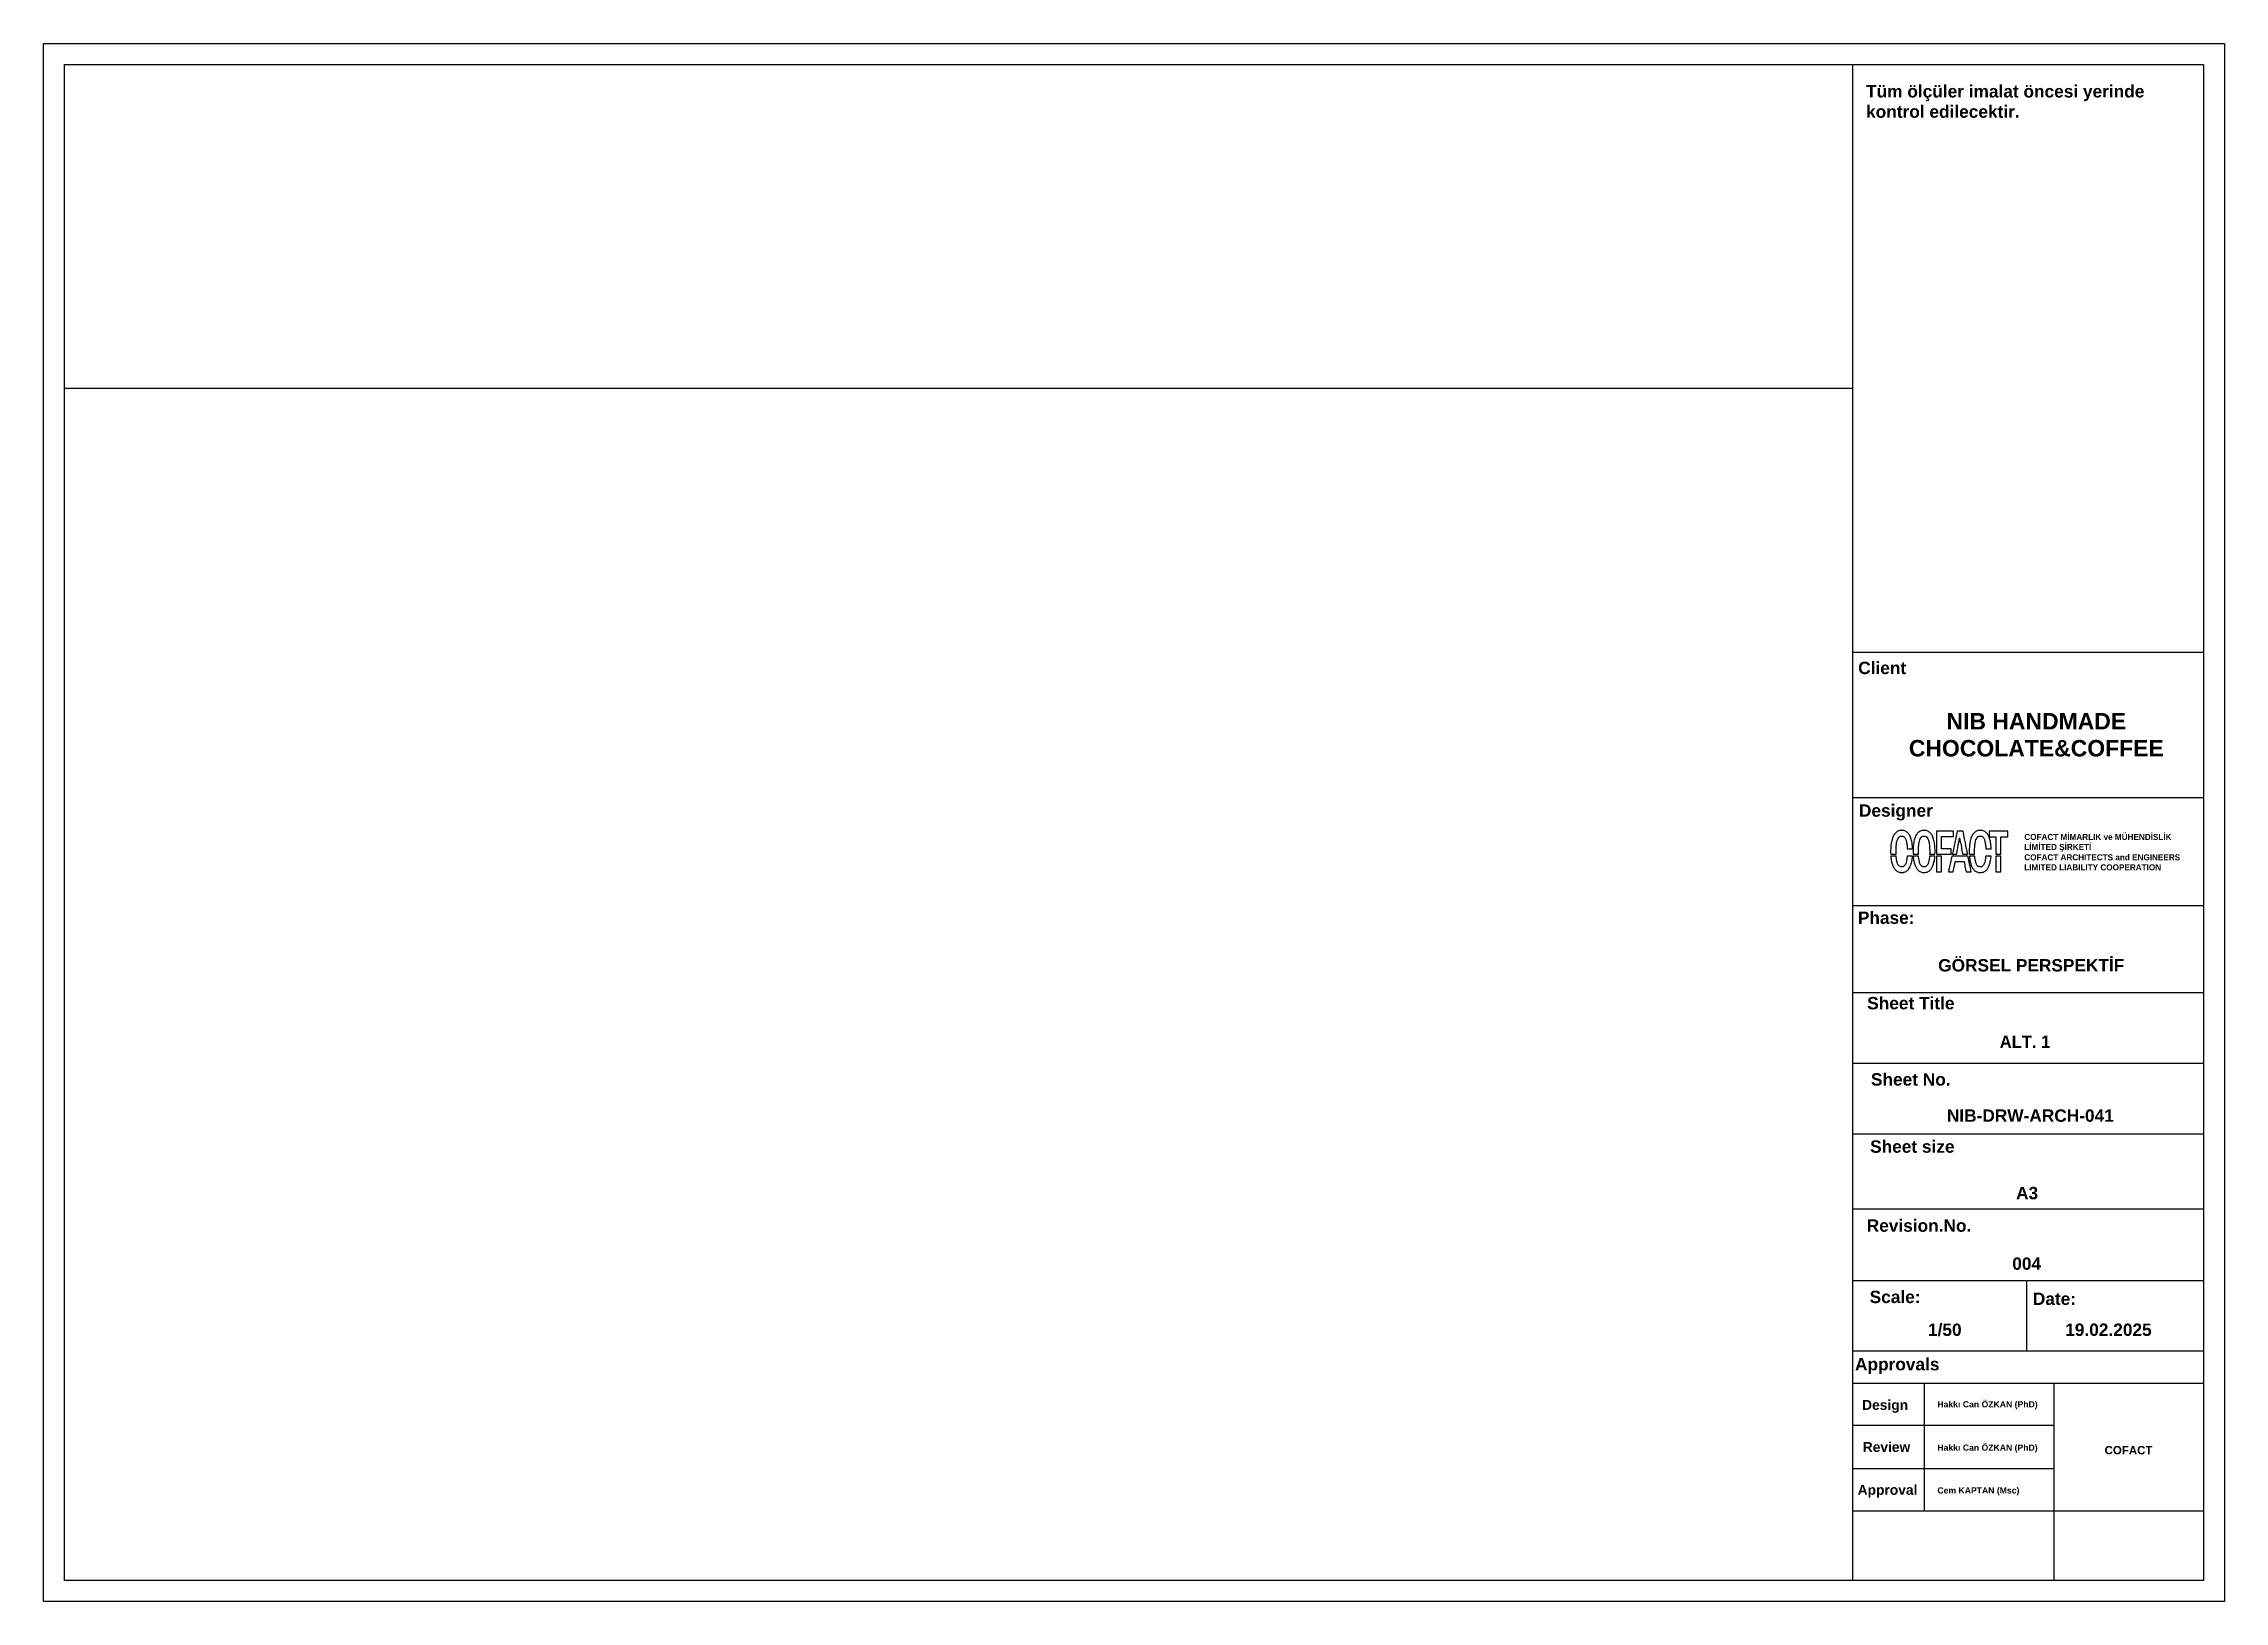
# Model space of a CAD drawing. Header units: millimetres. Extents: x 933584 to 974011, y 4545988 to 4553664.
# Drawn here: x 961411 to 963511, y 4546464 to 4547964 of the extents above; entities that cross this region are included whole.
import ezdxf

# ---------------------------------------------------------------- set-up
doc = ezdxf.new("R2010")
doc.units = ezdxf.units.MM
doc.layers.get('0').update_dxf_attribs({"color": 255})
doc.styles.add('Century Gothic_B_3', font='GOTHICB.TTF', dxfattribs={"height": 4})
picture_1 = doc.add_image_def('image8.png', size_in_pixel=(2560, 1707))

msp = doc.modelspace()

# ---------------------------------------------------------------- texts
at = {"color": 0, "attachment_point": 1, "line_spacing_factor": 0.984502, "style": 'Century Gothic_B_3'}
for s, insert, char_height, width in [('\\pxql;{\\fArial|b1|i0|c0|p34;Tüm ölçüler imalat öncesi yerinde kontrol edilecektir.}', (963166.46, 4547923.88), 11.9034, 324.3298), ('\\pxqr;{\\fArial|b1|i0|c0|p34;Client}', (962616.91, 4547368.66), 11.9034, 588.1338), ('\\pxqc;{\\fArial|b1|i0|c0|p34;NIB HANDMADE CHOCOLATE&COFFEE}', (963166.92, 4547319.26), 15.8192, 326.8702), ('\\pxqr;{\\fArial|b1|i0|c0|p34;Designer}', (962642.59, 4547231.33), 11.9034, 588.1338), ('{\\fFranklin Gothic Medium|b1|i0|c162|p34;COFACT MİMARLIK ve MÜHENDİSLİK}\\P{\\fFranklin Gothic Medium|b1|i0|c162|p34;LİMİTED ŞİRKETİ}', (963318.78, 4547202.86), 5.8729, 228.8091), ('\\pxql;{\\fFranklin Gothic Book|b1|i0|c162|p34;COFACT ARCHITECTS and ENGINEERS\\PLIMITED LIABILITY COOPERATION}', (963318.78, 4547183.27), 5.8729, 228.8091), ('\\pxqr;{\\fArial|b1|i0|c0|p34;Phase:}', (962624.92, 4547128.14), 11.9034, 588.1338), ('\\pxqr;{\\fArial|b1|i0|c0|p34;GÖRSEL PERSPEKTİF}', (962826.95, 4547082.3), 11.9034, 588.1338), ('\\pxqr;{\\fArial|b1|i0|c0|p34;Sheet Title}', (962663.47, 4547045.84), 11.9034, 588.1338), ('\\pxi-2,l3,qr,t3;ALT. 1', (962755.66, 4547008.69), 11.9034, 588.1338), ('\\pxqr;{\\fArial|b1|i0|c0|p34;Sheet No.}', (962659.68, 4546972.41), 11.9034, 588.1338), ('\\pxqr;{\\fArial|b1|i0|c0|p34;NIB-DRW-ARCH-041}', (962816.83, 4546937.56), 11.9034, 588.1338), ('\\pxqr;{\\fArial|b1|i0|c0|p34;Sheet size}', (962663.52, 4546907.76), 11.9034, 588.1338), ('\\pxqr;{\\fArial|b1|i0|c0|p34;A3}', (962744.02, 4546862.96), 11.9034, 588.1338), ('\\pxqr;{\\fArial|b1|i0|c0|p34;Revision.No.}', (962679.63, 4546831.68), 11.9034, 588.1338), ('\\pxqr;{\\fArial|b1|i0|c0|p34;00\\fArial|b1|i0|c162|p34;4}', (962746.83, 4546795.04), 11.9034, 588.1338), ('\\pxqr;{\\fArial|b1|i0|c0|p34;Scale:}', (962630.75, 4546762.99), 11.9034, 588.1338), ('\\pxqr;{\\fArial|b1|i0|c0|p34;Date:}', (962780.47, 4546761.2), 11.9034, 588.1338), ('\\pxqr;{\\fArial|b1|i0|c0|p34;1/50}', (962670.29, 4546731.37), 11.9034, 588.1338), ('\\pxqr;{\\fArial|b1|i0|c162|p34;19\\fArial|b1|i0|c0|p34;.02.202\\fArial|b1|i0|c162|p34;5}', (962853.31, 4546731.37), 11.9034, 588.1338), ('\\pxqr;{\\fArial|b1|i0|c0|p34;Approvals}', (962648.97, 4546698.22), 11.9034, 588.1338), ('\\pxqr;{\\fArial|b1|i0|c0|p34;Design}', (962618.77, 4546657.79), 9.5085, 588.1338), ('{\\fArial|b1|i0|c0|p34;\\W9.71336;   }{\\fArial|b1|i0|c0|p34;Hakkı Can ÖZKAN (PhD)}', (963167.8, 4546656.61), 5.9517, 163.4351), ('\\pxqr;{\\fArial|b1|i0|c0|p34;Review}', (962620.84, 4546617.27), 9.5085, 588.1338), ('{\\fArial|b1|i0|c0|p34;\\W9.71336;   }{\\fArial|b1|i0|c0|p34;Hakkı Can ÖZKAN (PhD)}', (963167.8, 4546614.9), 5.9517, 163.4351), ('\\pxqc;{\\fArial|b1|i0|c0|p34;COFACT}', (963255.71, 4546613.42), 7.9096, 326.8702), ('\\pxqr;{\\fArial|b1|i0|c0|p34;Approval}', (962627.75, 4546575.99), 9.5085, 588.1338), ('{\\W9.71336;\\fArial|b1|i0|c0|p34;   \\W1;Cem KAPTAN (Msc)}', (963167.8, 4546573.69), 5.9517, 163.4351)]:
    msp.add_mtext(s, dxfattribs=dict(at, insert=insert, char_height=char_height, width=width))

# ---------------------------------------------------------------- linework, layer by layer
at = {"color": 0}
for p, q in [((963491.47, 4547377.52), (963153.42, 4547377.52)), ((963491.47, 4547377.52), (963153.42, 4547377.52)), ((963491.47, 4547237.54), (963153.42, 4547237.54)), ((963491.47, 4547237.54), (963153.42, 4547237.54)), ((963491.47, 4547237.54), (963153.42, 4547237.54)), ((963491.47, 4547237.54), (963153.42, 4547237.54)), ((963491.47, 4547133.48), (963153.42, 4547133.48)), ((963153.42, 4547050.2), (963491.47, 4547050.2)), ((963491.47, 4546981.8), (963153.42, 4546981.8)), ((963491.47, 4546913.84), (963153.42, 4546913.84)), ((963491.47, 4546841.62), (963153.42, 4546841.62)), ((963491.47, 4546772.61), (963153.42, 4546772.61)), ((963320.89, 4546772.61), (963320.89, 4546704.89)), ((963491.47, 4546704.89), (963153.42, 4546704.89)), ((963491.47, 4546673.56), (963153.42, 4546673.56)), ((963222.27, 4546673.56), (963222.27, 4546550.8)), ((963347.26, 4546673.56), (963347.26, 4546599.96)), ((963153.42, 4546633.42), (963347.26, 4546633.42)), ((963153.42, 4546591.71), (963347.26, 4546591.71)), ((963347.26, 4546599.96), (963347.26, 4546483.84)), ((963491.47, 4546550.8), (963153.42, 4546550.8))]:
    msp.add_line(p, q, dxfattribs=at)
for points in [[(961411.47, 4547963.85), (963511.47, 4547963.85), (963511.47, 4546463.85), (961411.47, 4546463.85)], [(961431.47, 4547943.85), (963491.47, 4547943.85), (963491.47, 4546483.85), (961431.47, 4546483.85)], [(963234.1, 4547194.48), (963234.1, 4547183.34), (963241.16, 4547183.34), (963248.22, 4547183.34), (963248.22, 4547185.98), (963248.22, 4547188.61), (963243.64, 4547188.61), (963239.07, 4547188.61), (963239.07, 4547194.43), (963239.07, 4547200.24), (963244.79, 4547200.24), (963250.5, 4547200.24), (963250.5, 4547202.93), (963250.5, 4547205.61), (963242.3, 4547205.61), (963234.1, 4547205.61)], [(963284.91, 4547202.78), (963284.91, 4547199.95), (963288.14, 4547199.95), (963291.37, 4547199.95), (963291.37, 4547191.64), (963291.37, 4547183.34), (963293.86, 4547183.34), (963296.34, 4547183.34), (963296.34, 4547191.64), (963296.34, 4547199.95), (963299.62, 4547199.95), (963302.9, 4547199.95), (963302.9, 4547202.78), (963302.9, 4547205.61), (963293.91, 4547205.61), (963284.91, 4547205.61)], [(963234.1, 4547173.84), (963234.1, 4547166.34), (963236.56, 4547166.36), (963239.02, 4547166.39), (963239.04, 4547173.87), (963239.07, 4547181.35), (963236.58, 4547181.35), (963234.1, 4547181.35)], [(963291.39, 4547173.87), (963291.42, 4547166.39), (963293.88, 4547166.36), (963296.34, 4547166.33), (963296.34, 4547173.84), (963296.34, 4547181.35), (963293.86, 4547181.35), (963291.37, 4547181.35)]]:
    msp.add_lwpolyline(points, close=True, dxfattribs=at)
msp.add_lwpolyline([(963153.42, 4547943.86), (963153.42, 4546483.85)], dxfattribs=at)
for points in [[(963198.75, 4547206.1, 0.11064), (963195.65, 4547204.6, 0.089568), (963193.2, 4547201.82, 0.069833), (963191.45, 4547197.7, 0.037138), (963190.4, 4547192.26, 0.013582), (963190.25, 4547190.61, 0.005436), (963190.14, 4547188.34, 0.005261), (963190.08, 4547186.12, 0.017635), (963190.1, 4547184.66), (963190.17, 4547183.34), (963192.72, 4547183.34), (963195.27, 4547183.34), (963195.28, 4547186.35, -0.01557), (963195.44, 4547190.77, -0.027157), (963195.88, 4547194.4, -0.033018), (963196.57, 4547197.25, -0.079442), (963197.55, 4547199.19, -0.009072), (963197.84, 4547199.58, -0.030827), (963198.05, 4547199.82, -0.031813), (963198.29, 4547200.03, -0.010138), (963198.67, 4547200.31, -0.089655), (963199.42, 4547200.67, -0.05192), (963200.42, 4547200.83, -0.051218), (963201.44, 4547200.78, -0.076363), (963202.3, 4547200.51, -0.070873), (963203.1, 4547199.97, -0.052254), (963203.81, 4547199.17, -0.046256), (963204.42, 4547198.14, -0.033841), (963204.9, 4547196.91, -0.02482), (963205.26, 4547195.51, -0.012371), (963205.59, 4547193.71, -0.011745), (963205.85, 4547191.72, -0.011909), (963206.02, 4547189.73), (963206.09, 4547188.61), (963208.66, 4547188.61), (963211.23, 4547188.61), (963211.23, 4547189.03, 0.020953), (963211.19, 4547189.94, 0.004455), (963211.04, 4547191.52, 0.00493), (963210.86, 4547193.14, 0.011284), (963210.68, 4547194.37, 0.038093), (963209.55, 4547198.88, 0.067383), (963207.87, 4547202.32, 0.083303), (963205.64, 4547204.69, 0.099908), (963202.89, 4547206.02, 0.02201), (963202.45, 4547206.11, 0.020762), (963201.99, 4547206.17, 0.015695), (963201.43, 4547206.2, 0.005906), (963200.65, 4547206.2, 0.00548), (963200.04, 4547206.19, 0.006399), (963199.47, 4547206.17, 0.005718), (963198.99, 4547206.13, 0.038226)], [(963220.33, 4547206.1, 0.105194), (963217.36, 4547204.7, 0.087054), (963214.98, 4547202.14, 0.069549), (963213.23, 4547198.38, 0.038701), (963212.13, 4547193.43, 0.014261), (963211.89, 4547191.35, 0.008448), (963211.72, 4547188.85, 0.008433), (963211.64, 4547186.42, 0.018733), (963211.68, 4547184.57), (963211.75, 4547183.34), (963214.3, 4547183.34), (963216.85, 4547183.34), (963216.86, 4547186.35, -0.01557), (963217.01, 4547190.77, -0.027157), (963217.45, 4547194.4, -0.033018), (963218.15, 4547197.25, -0.079442), (963219.12, 4547199.19, -0.009072), (963219.42, 4547199.58, -0.030827), (963219.63, 4547199.82, -0.031813), (963219.87, 4547200.03, -0.010138), (963220.25, 4547200.31, -0.089655), (963221, 4547200.67, -0.05192), (963221.99, 4547200.83, -0.051218), (963223.02, 4547200.78, -0.076363), (963223.88, 4547200.51, -0.136443), (963225.39, 4547199.17, -0.067108), (963226.49, 4547196.83, -0.045937), (963227.23, 4547193.38, -0.018323), (963227.64, 4547188.56, -0.004967), (963227.68, 4547187.58, -0.003937), (963227.7, 4547186.52, -0.00398), (963227.71, 4547185.53, -0.009912), (963227.69, 4547184.81), (963227.63, 4547183.34), (963230.2, 4547183.34), (963232.78, 4547183.34), (963232.84, 4547184.61, 0.018366), (963232.87, 4547186.77, 0.009634), (963232.76, 4547189.46, 0.009631), (963232.55, 4547192.16, 0.017297), (963232.25, 4547194.36, 0.038062), (963231.13, 4547198.88, 0.067387), (963229.45, 4547202.32, 0.08333), (963227.22, 4547204.69, 0.099909), (963224.46, 4547206.02, 0.02201), (963224.02, 4547206.11, 0.020762), (963223.57, 4547206.17, 0.015695), (963223.01, 4547206.2, 0.005906), (963222.22, 4547206.2, 0.00548), (963221.62, 4547206.19, 0.006399), (963221.05, 4547206.17, 0.005718), (963220.57, 4547206.13, 0.038226)], [(963256.52, 4547199.03, 0.0000105), (963257.88, 4547191.73, 0.000084), (963259.08, 4547185.3, 0.003215), (963259.36, 4547183.86), (963259.47, 4547183.34), (963261.85, 4547183.34, 0.001355), (963262.76, 4547183.34, 0.00226), (963263.53, 4547183.35, 0.000206), (963264.21, 4547183.36, 0.409743), (963264.23, 4547183.38, 0.049641), (963264.22, 4547183.44, 0.000001), (963262.04, 4547194.29, 0.000006), (963259.89, 4547204.97, 0.007694), (963259.8, 4547205.39), (963259.75, 4547205.61), (963256.99, 4547205.61), (963254.23, 4547205.61), (963253.51, 4547202.31, -0.000077), (963252.13, 4547195.94, -0.000085), (963250.8, 4547189.78, -0.000009), (963249.51, 4547183.86, -0.006923), (963249.44, 4547183.57), (963249.39, 4547183.34), (963253.6, 4547183.34, 0.0001427), (963253.89, 4547184.92, 0.00034), (963254.15, 4547186.29, 0.000221), (963254.44, 4547187.87, -0.000266), (963255.27, 4547192.37, -0.000578), (963255.92, 4547195.83, -0.0000869)], [(963274.42, 4547206.1, 0.105194), (963271.45, 4547204.7, 0.087054), (963269.07, 4547202.14, 0.069549), (963267.32, 4547198.38, 0.038701), (963266.22, 4547193.43, 0.014261), (963265.99, 4547191.35, 0.008448), (963265.82, 4547188.85, 0.008433), (963265.73, 4547186.42, 0.018733), (963265.77, 4547184.57), (963265.84, 4547183.34), (963268.39, 4547183.34), (963270.94, 4547183.34), (963270.95, 4547186.35, -0.01557), (963271.1, 4547190.76, -0.027157), (963271.54, 4547194.4, -0.033018), (963272.24, 4547197.25, -0.079442), (963273.21, 4547199.19, -0.009072), (963273.51, 4547199.58, -0.030827), (963273.72, 4547199.82, -0.031813), (963273.96, 4547200.03, -0.010138), (963274.34, 4547200.31, -0.089655), (963275.09, 4547200.67, -0.05192), (963276.09, 4547200.83, -0.051218), (963277.11, 4547200.78, -0.076363), (963277.97, 4547200.51, -0.070873), (963278.77, 4547199.97, -0.052254), (963279.48, 4547199.17, -0.046256), (963280.08, 4547198.14, -0.033841), (963280.56, 4547196.91, -0.02482), (963280.93, 4547195.51, -0.012371), (963281.26, 4547193.71, -0.011745), (963281.52, 4547191.72, -0.011909), (963281.69, 4547189.73), (963281.75, 4547188.61), (963284.32, 4547188.61), (963286.9, 4547188.61), (963286.9, 4547189.03, 0.020953), (963286.86, 4547189.94, 0.004455), (963286.71, 4547191.52, 0.00493), (963286.52, 4547193.14, 0.011284), (963286.34, 4547194.37, 0.038093), (963285.22, 4547198.88, 0.067383), (963283.54, 4547202.32, 0.083303), (963281.31, 4547204.69, 0.099908), (963278.55, 4547206.02, 0.02201), (963278.11, 4547206.11, 0.020762), (963277.66, 4547206.17, 0.015695), (963277.1, 4547206.2, 0.005906), (963276.32, 4547206.2, 0.00548), (963275.71, 4547206.19, 0.006399), (963275.14, 4547206.17, 0.005718), (963274.66, 4547206.13, 0.038226)], [(963190.3, 4547180.63, 0.025038), (963190.86, 4547176.68, 0.036131), (963191.79, 4547173.27, 0.041565), (963193.04, 4547170.46, 0.063352), (963194.62, 4547168.3, 0.028049), (963195.43, 4547167.53, 0.034689), (963196.27, 4547166.91, 0.034905), (963197.18, 4547166.42, 0.029004), (963198.2, 4547166.03, 0.021923), (963198.68, 4547165.9, 0.031789), (963199.12, 4547165.83, 0.019677), (963199.69, 4547165.8, 0.003659), (963200.74, 4547165.79, 0.003627), (963201.78, 4547165.8, 0.019229), (963202.35, 4547165.83, 0.031747), (963202.77, 4547165.9, 0.024514), (963203.22, 4547166.02, 0.035022), (963204.4, 4547166.5, 0.037328), (963205.46, 4547167.12, 0.037367), (963206.42, 4547167.9, 0.035245), (963207.28, 4547168.83, 0.053473), (963208.66, 4547171, 0.03772), (963209.75, 4547173.68, 0.032588), (963210.56, 4547176.9, 0.021334), (963211.08, 4547180.68), (963211.14, 4547181.35), (963208.56, 4547181.35), (963205.97, 4547181.35), (963205.91, 4547180.68, -0.0074), (963205.81, 4547179.71, -0.005344), (963205.66, 4547178.63, -0.005411), (963205.5, 4547177.6, -0.010609), (963205.34, 4547176.78, -0.034422), (963204.64, 4547174.32, -0.07643), (963203.72, 4547172.62, -0.102726), (963202.52, 4547171.59, -0.109019), (963201.04, 4547171.14, -0.095932), (963199.43, 4547171.33, -0.113527), (963198.11, 4547172.11, -0.092498), (963197.08, 4547173.53, -0.04608), (963196.31, 4547175.63, -0.017297), (963196.02, 4547176.92, -0.007909), (963195.72, 4547178.63, -0.007223), (963195.48, 4547180.29, -0.03219), (963195.42, 4547181.26, 0.402781), (963195.38, 4547181.3, 0.001238), (963194.67, 4547181.33, 0.005463), (963193.83, 4547181.35, 0.003096), (963192.82, 4547181.35), (963190.23, 4547181.35)], [(963211.87, 4547180.63, 0.025038), (963212.44, 4547176.68, 0.036131), (963213.36, 4547173.27, 0.041565), (963214.62, 4547170.46, 0.063352), (963216.19, 4547168.3, 0.047265), (963217.59, 4547167.07, 0.06438), (963219.06, 4547166.27, 0.06177), (963220.73, 4547165.86, 0.039412), (963222.73, 4547165.77, 0.027569), (963224.15, 4547165.9, 0.048064), (963225.3, 4547166.18, 0.049711), (963226.35, 4547166.67, 0.031882), (963227.45, 4547167.43, 0.081131), (963229.37, 4547169.51, 0.052129), (963230.88, 4547172.42, 0.043307), (963231.98, 4547176.15, 0.026621), (963232.66, 4547180.68), (963232.72, 4547181.35), (963230.14, 4547181.35), (963227.55, 4547181.35), (963227.49, 4547180.68, -0.0074), (963227.38, 4547179.71, -0.005344), (963227.24, 4547178.63, -0.005411), (963227.07, 4547177.6, -0.010609), (963226.92, 4547176.78, -0.034422), (963226.22, 4547174.32, -0.07643), (963225.29, 4547172.62, -0.102726), (963224.1, 4547171.59, -0.109019), (963222.62, 4547171.14, -0.095932), (963221.01, 4547171.33, -0.113527), (963219.69, 4547172.1, -0.092498), (963218.66, 4547173.53, -0.04608), (963217.89, 4547175.63, -0.017297), (963217.6, 4547176.92, -0.007909), (963217.3, 4547178.63, -0.007223), (963217.06, 4547180.29, -0.03219), (963217, 4547181.26, 0.402781), (963216.96, 4547181.3, 0.001238), (963216.24, 4547181.33, 0.005463), (963215.41, 4547181.35, 0.003096), (963214.4, 4547181.35), (963211.8, 4547181.35)], [(963267.66, 4547166.34, 0.0000231), (963266.17, 4547173.77, 0.000048), (963264.77, 4547180.73, 0.022716), (963264.66, 4547181.18, 0.319618), (963264.52, 4547181.29, 0.005635), (963263.47, 4547181.33, 0.005119), (963261.64, 4547181.35, 0.000404), (963256.79, 4547181.35), (963248.96, 4547181.35), (963247.38, 4547174.02, -0.000063), (963246.77, 4547171.2, -0.000102), (963246.25, 4547168.79, -0.000015), (963245.78, 4547166.65, -0.0154076), (963245.7, 4547166.33), (963250.44, 4547166.39), (963251.31, 4547171.11, -0.000258), (963251.65, 4547172.94, -0.000401), (963251.95, 4547174.51, -0.000111), (963252.21, 4547175.88, -0.013635), (963252.24, 4547176.06), (963252.3, 4547176.28), (963256.55, 4547176.28), (963260.79, 4547176.28), (963261.43, 4547172.88, 0.000154), (963261.69, 4547171.46, 0.000145), (963261.96, 4547170.01, 0.000144), (963262.2, 4547168.73, 0.000507), (963262.36, 4547167.9), (963262.66, 4547166.34)], [(963265.96, 4547180.63, 0.025038), (963266.53, 4547176.68, 0.036131), (963267.45, 4547173.27, 0.041565), (963268.71, 4547170.46, 0.063352), (963270.28, 4547168.3, 0.047265), (963271.68, 4547167.07, 0.06438), (963273.15, 4547166.27, 0.06177), (963274.82, 4547165.86, 0.039412), (963276.83, 4547165.77, 0.027569), (963278.25, 4547165.9, 0.048064), (963279.39, 4547166.18, 0.049711), (963280.44, 4547166.67, 0.031882), (963281.54, 4547167.43, 0.081131), (963283.46, 4547169.51, 0.052129), (963284.97, 4547172.42, 0.043307), (963286.07, 4547176.15, 0.026621), (963286.75, 4547180.68), (963286.81, 4547181.35), (963284.23, 4547181.35), (963281.64, 4547181.35), (963281.58, 4547180.68, -0.0074), (963281.47, 4547179.71, -0.005344), (963281.33, 4547178.63, -0.005411), (963281.17, 4547177.6, -0.010609), (963281.01, 4547176.78, -0.034422), (963280.31, 4547174.32, -0.07643), (963279.38, 4547172.62, -0.102726), (963278.19, 4547171.59, -0.109019), (963276.71, 4547171.14, -0.095932), (963275.1, 4547171.33, -0.113527), (963273.78, 4547172.1, -0.092498), (963272.75, 4547173.53, -0.04608), (963271.98, 4547175.63, -0.017297), (963271.69, 4547176.92, -0.007909), (963271.39, 4547178.63, -0.007223), (963271.15, 4547180.29, -0.03219), (963271.09, 4547181.26, 0.402781), (963271.05, 4547181.3, 0.001238), (963270.34, 4547181.33, 0.005463), (963269.5, 4547181.35, 0.003096), (963268.49, 4547181.35), (963265.9, 4547181.35)]]:
    msp.add_lwpolyline(points, format="xyb", close=True, dxfattribs=at)

msp.set_redraw_order([(e.dxf.handle, doc.entitydb.next_handle()) for e in msp.query("TEXT MTEXT ATTDEF DIMENSION ARC_DIMENSION")])  # texts and dimensions are drawn at this point

# ---------------------------------------------------------------- pictures from other files: only their frames are drawn
image = msp.add_image(picture_1, insert=(961431.47, 4546483.85), size_in_units=(1721.95, 1148.19), rotation=0)
image.dxf.flags = 7

doc.saveas('drawing.dxf')
